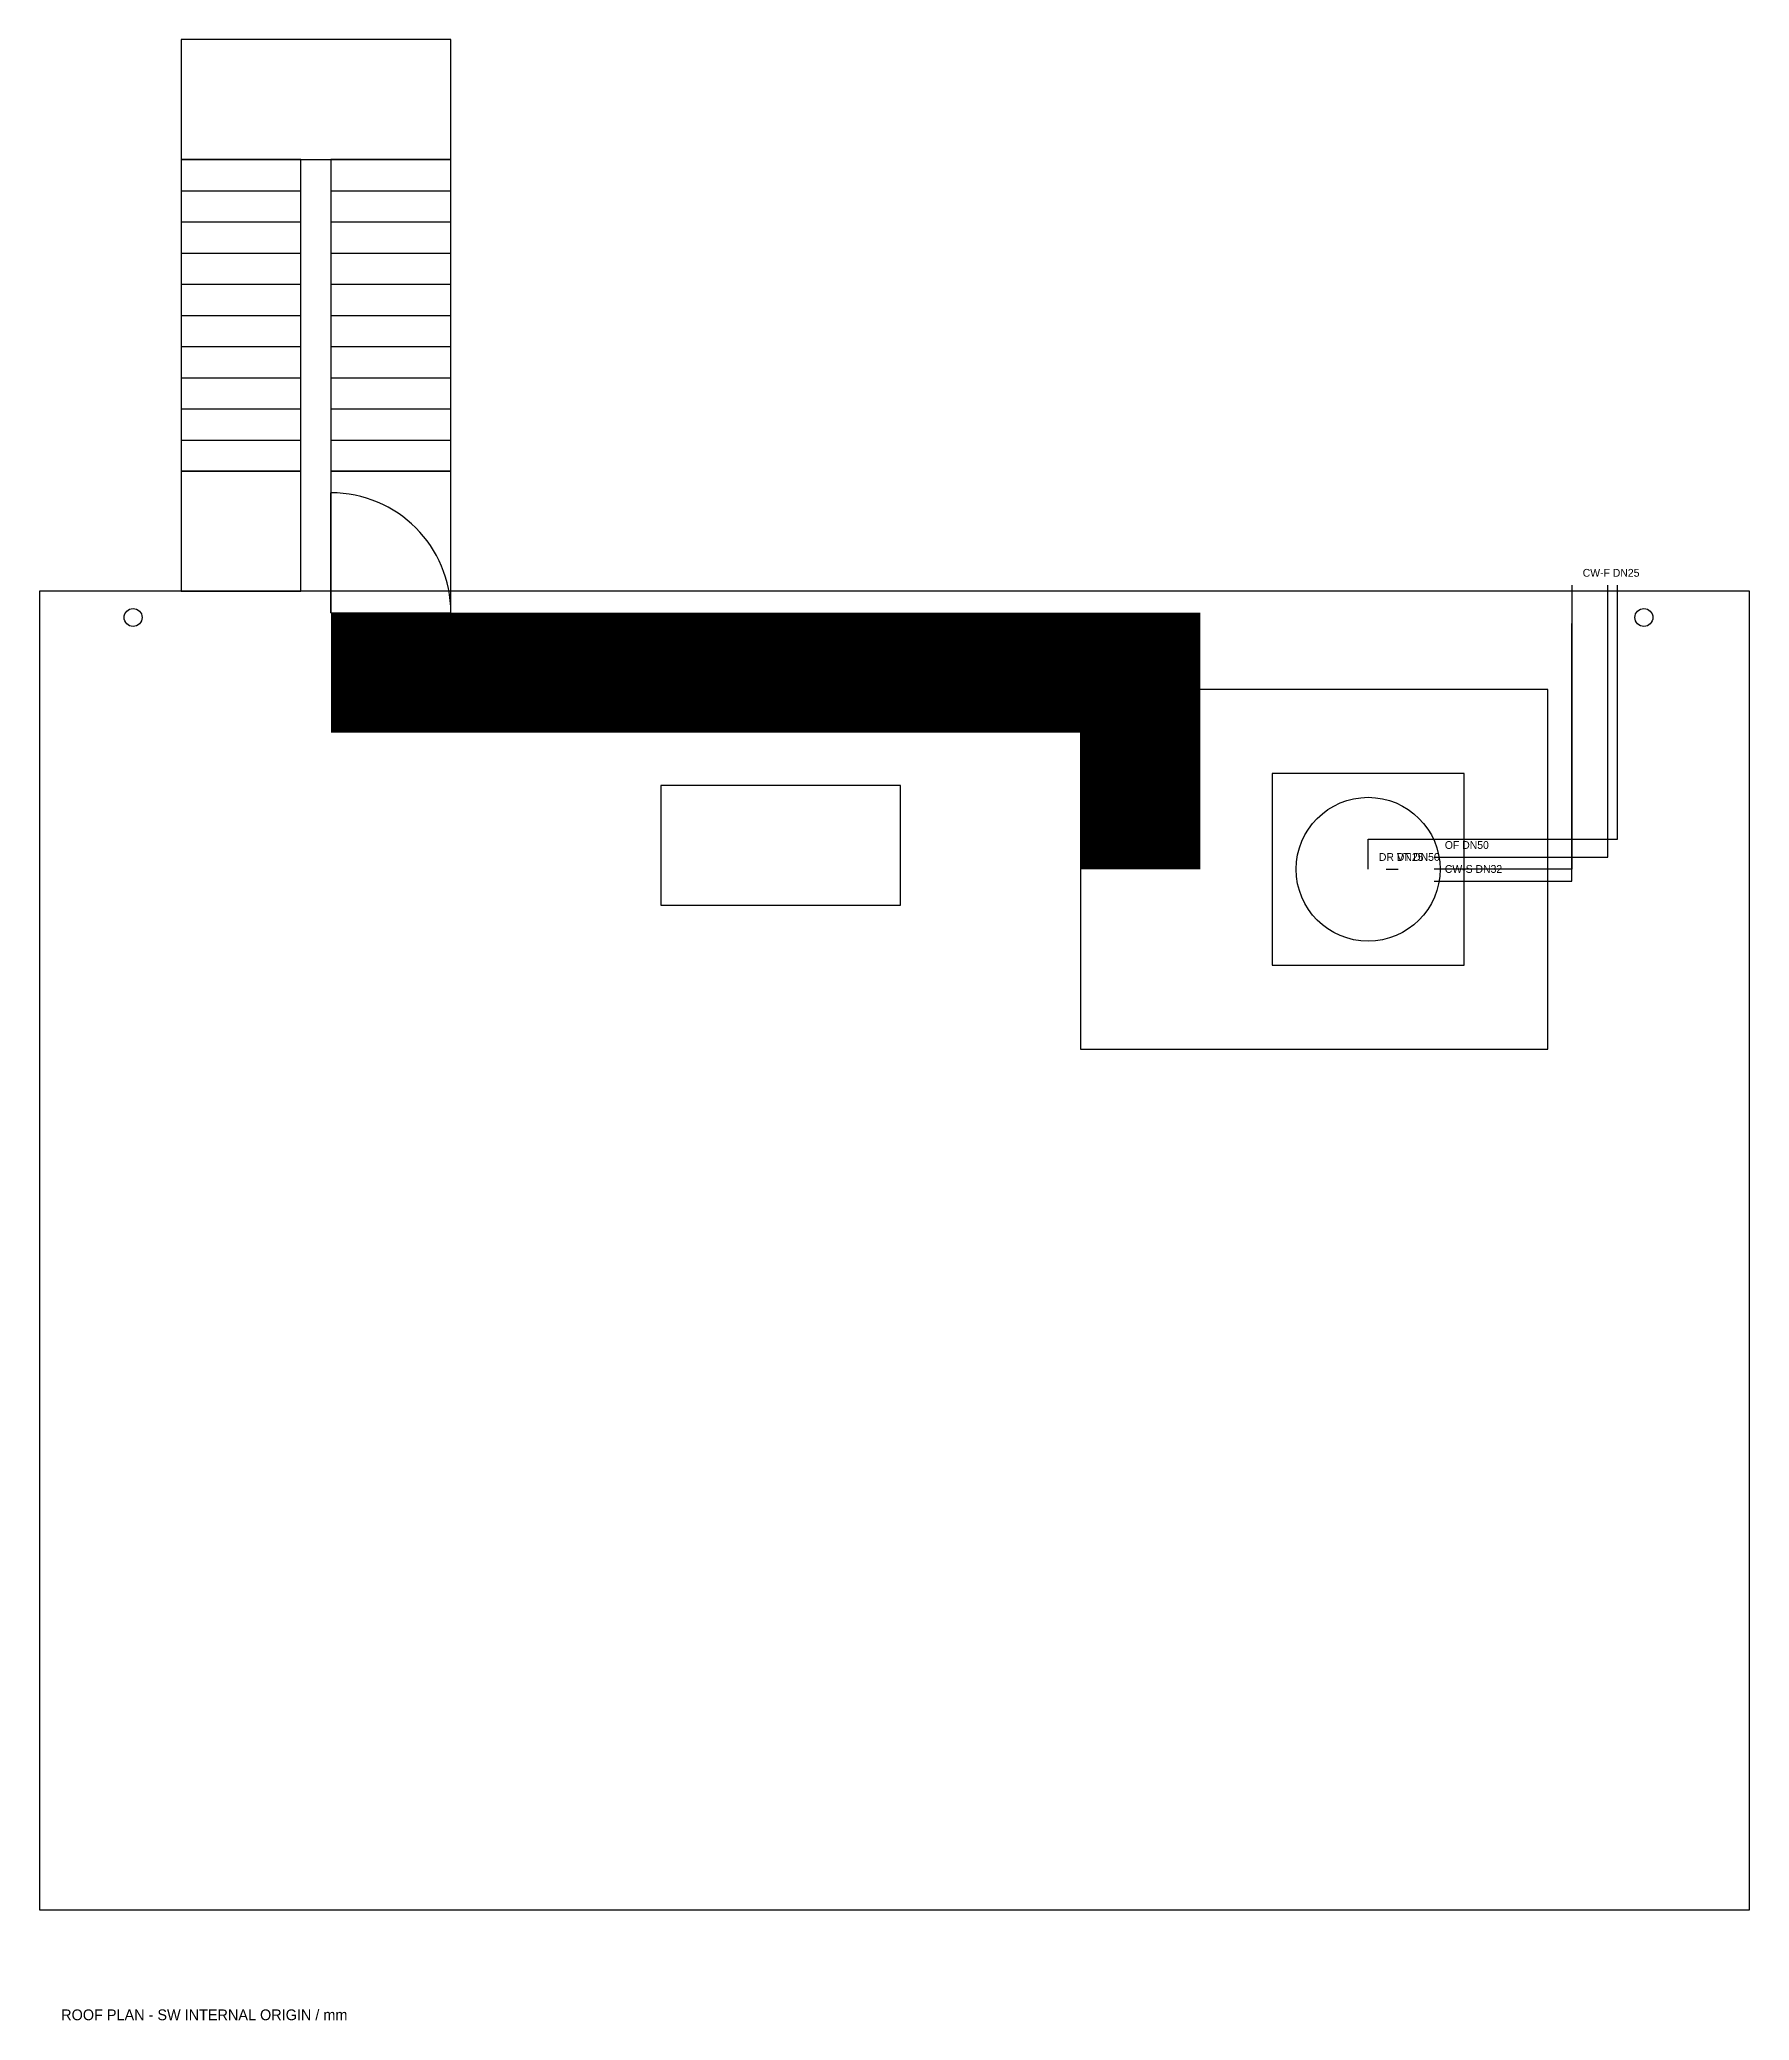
# Model space of a CAD drawing. Header units: millimetres. Extents: x -180 to 31260, y -44000 to 15420.
# Drawn here: x -180 to 14080, y -1101 to 15420 of the extents above; entities that cross this region are included whole.
import ezdxf

# ---------------------------------------------------------------- set-up
doc = ezdxf.new("R2010")
doc.units = ezdxf.units.MM
for name, color, linetype in [('DRAIN', 1, 'Continuous'), ('EXISTING', 8, 'Continuous'), ('KEEP_CLEAR', 2, 'Continuous'), ('OVERFLOW', 30, 'Continuous'), ('PROPOSED', 3, 'Continuous'), ('TEXT', 7, 'Continuous'), ('WATER_FILL', 4, 'Continuous'), ('WATER_SUPPLY', 5, 'Continuous')]:
    doc.layers.add(name, color=color, linetype=linetype)

msp = doc.modelspace()

# ---------------------------------------------------------------- texts
at = {"layer": 'TEXT'}
for s, height, p in [('CW-F DN25', 65, (12690, 10940)), ('DR DN25', 65, (10990, 8570)), ('VT DN50', 65, (11140, 8570)), ('OF DN50', 65, (11540, 8670)), ('CW-S DN32', 65, (11540, 8470)), ('ROOF PLAN - SW INTERNAL ORIGIN / mm', 90, (0, -1100))]:
    msp.add_text(s, height=height, dxfattribs=at).set_placement(p)

# ---------------------------------------------------------------- linework, layer by layer
at = {"layer": 'DRAIN'}
msp.add_lwpolyline([(10900, 8500), (10900, 8750), (11600, 8750), (11600, 8750), (12980, 8750), (12980, 10870), (12980, 10870)], dxfattribs=at)
for centre in [(600, 10600), (13200, 10600)]:
    msp.add_circle(centre, 75, dxfattribs=at)
at = {"layer": 'EXISTING'}
msp.add_lwpolyline([(-180, -180), (14080, -180), (14080, 10820), (-180, 10820)], close=True, dxfattribs=at)
at = {"layer": 'KEEP_CLEAR', "const_width": 1000}
msp.add_lwpolyline([(2750, 10640), (2750, 10140), (9000, 10140), (9000, 8500)], dxfattribs=at)
at = {"layer": 'KEEP_CLEAR'}
for points in [[(8500, 7000), (12400, 7000), (12400, 10000), (8500, 10000)], [(5000, 8200), (7000, 8200), (7000, 9200), (5000, 9200)]]:
    msp.add_lwpolyline(points, close=True, dxfattribs=at)
at = {"layer": 'OVERFLOW'}
msp.add_lwpolyline([(11450, 8600), (11600, 8600), (11600, 8600), (12900, 8600), (12900, 10870), (12900, 10870)], dxfattribs=at)
at = {"layer": 'PROPOSED'}
for p, q in [((1000, 14420), (2000, 14420)), ((2250, 14420), (3250, 14420)), ((1000, 14160), (2000, 14160)), ((2250, 14160), (3250, 14160)), ((1000, 13900), (2000, 13900)), ((2250, 13900), (3250, 13900)), ((1000, 13640), (2000, 13640)), ((2250, 13640), (3250, 13640)), ((1000, 13380), (2000, 13380)), ((2250, 13380), (3250, 13380)), ((1000, 13120), (2000, 13120)), ((2250, 13120), (3250, 13120)), ((1000, 12860), (2000, 12860)), ((2250, 12860), (3250, 12860)), ((1000, 12600), (2000, 12600)), ((2250, 12600), (3250, 12600)), ((1000, 12340), (2000, 12340)), ((2250, 12340), (3250, 12340)), ((1000, 12080), (2000, 12080)), ((2250, 12080), (3250, 12080)), ((1000, 11820), (2000, 11820)), ((2250, 11820), (3250, 11820)), ((2250, 10640), (2250, 11640))]:
    msp.add_line(p, q, dxfattribs=at)
for points in [[(1000, 14420), (3250, 14420), (3250, 15420), (1000, 15420)], [(1000, 11820), (2000, 11820), (2000, 14420), (1000, 14420)], [(2250, 11820), (3250, 11820), (3250, 14420), (2250, 14420)], [(1000, 10820), (2000, 10820), (2000, 11820), (1000, 11820)], [(2250, 10640), (3250, 10640), (3250, 11820), (2250, 11820)], [(10100, 7700), (11700, 7700), (11700, 9300), (10100, 9300)]]:
    msp.add_lwpolyline(points, close=True, dxfattribs=at)
msp.add_lwpolyline([(11050, 8500), (11050, 8500), (11150, 8500), (11150, 8500)], dxfattribs=at)
msp.add_circle((10900, 8500), 600, dxfattribs=at)
msp.add_arc((2250, 10640), 1000, 0, 90, dxfattribs=at)
at = {"layer": 'WATER_FILL'}
msp.add_lwpolyline([(12600, 10870), (12600, 10870), (12600, 8500), (11600, 8500), (11600, 8500), (11450, 8500)], dxfattribs=at)
at = {"layer": 'WATER_SUPPLY'}
msp.add_lwpolyline([(11450, 8400), (11600, 8400), (11600, 8400), (12600, 8400), (12600, 10550), (12600, 10550)], dxfattribs=at)

msp.set_redraw_order([(e.dxf.handle, doc.entitydb.next_handle()) for e in msp.query("TEXT MTEXT ATTDEF DIMENSION ARC_DIMENSION")])  # texts and dimensions are drawn at this point

doc.saveas('drawing.dxf')
